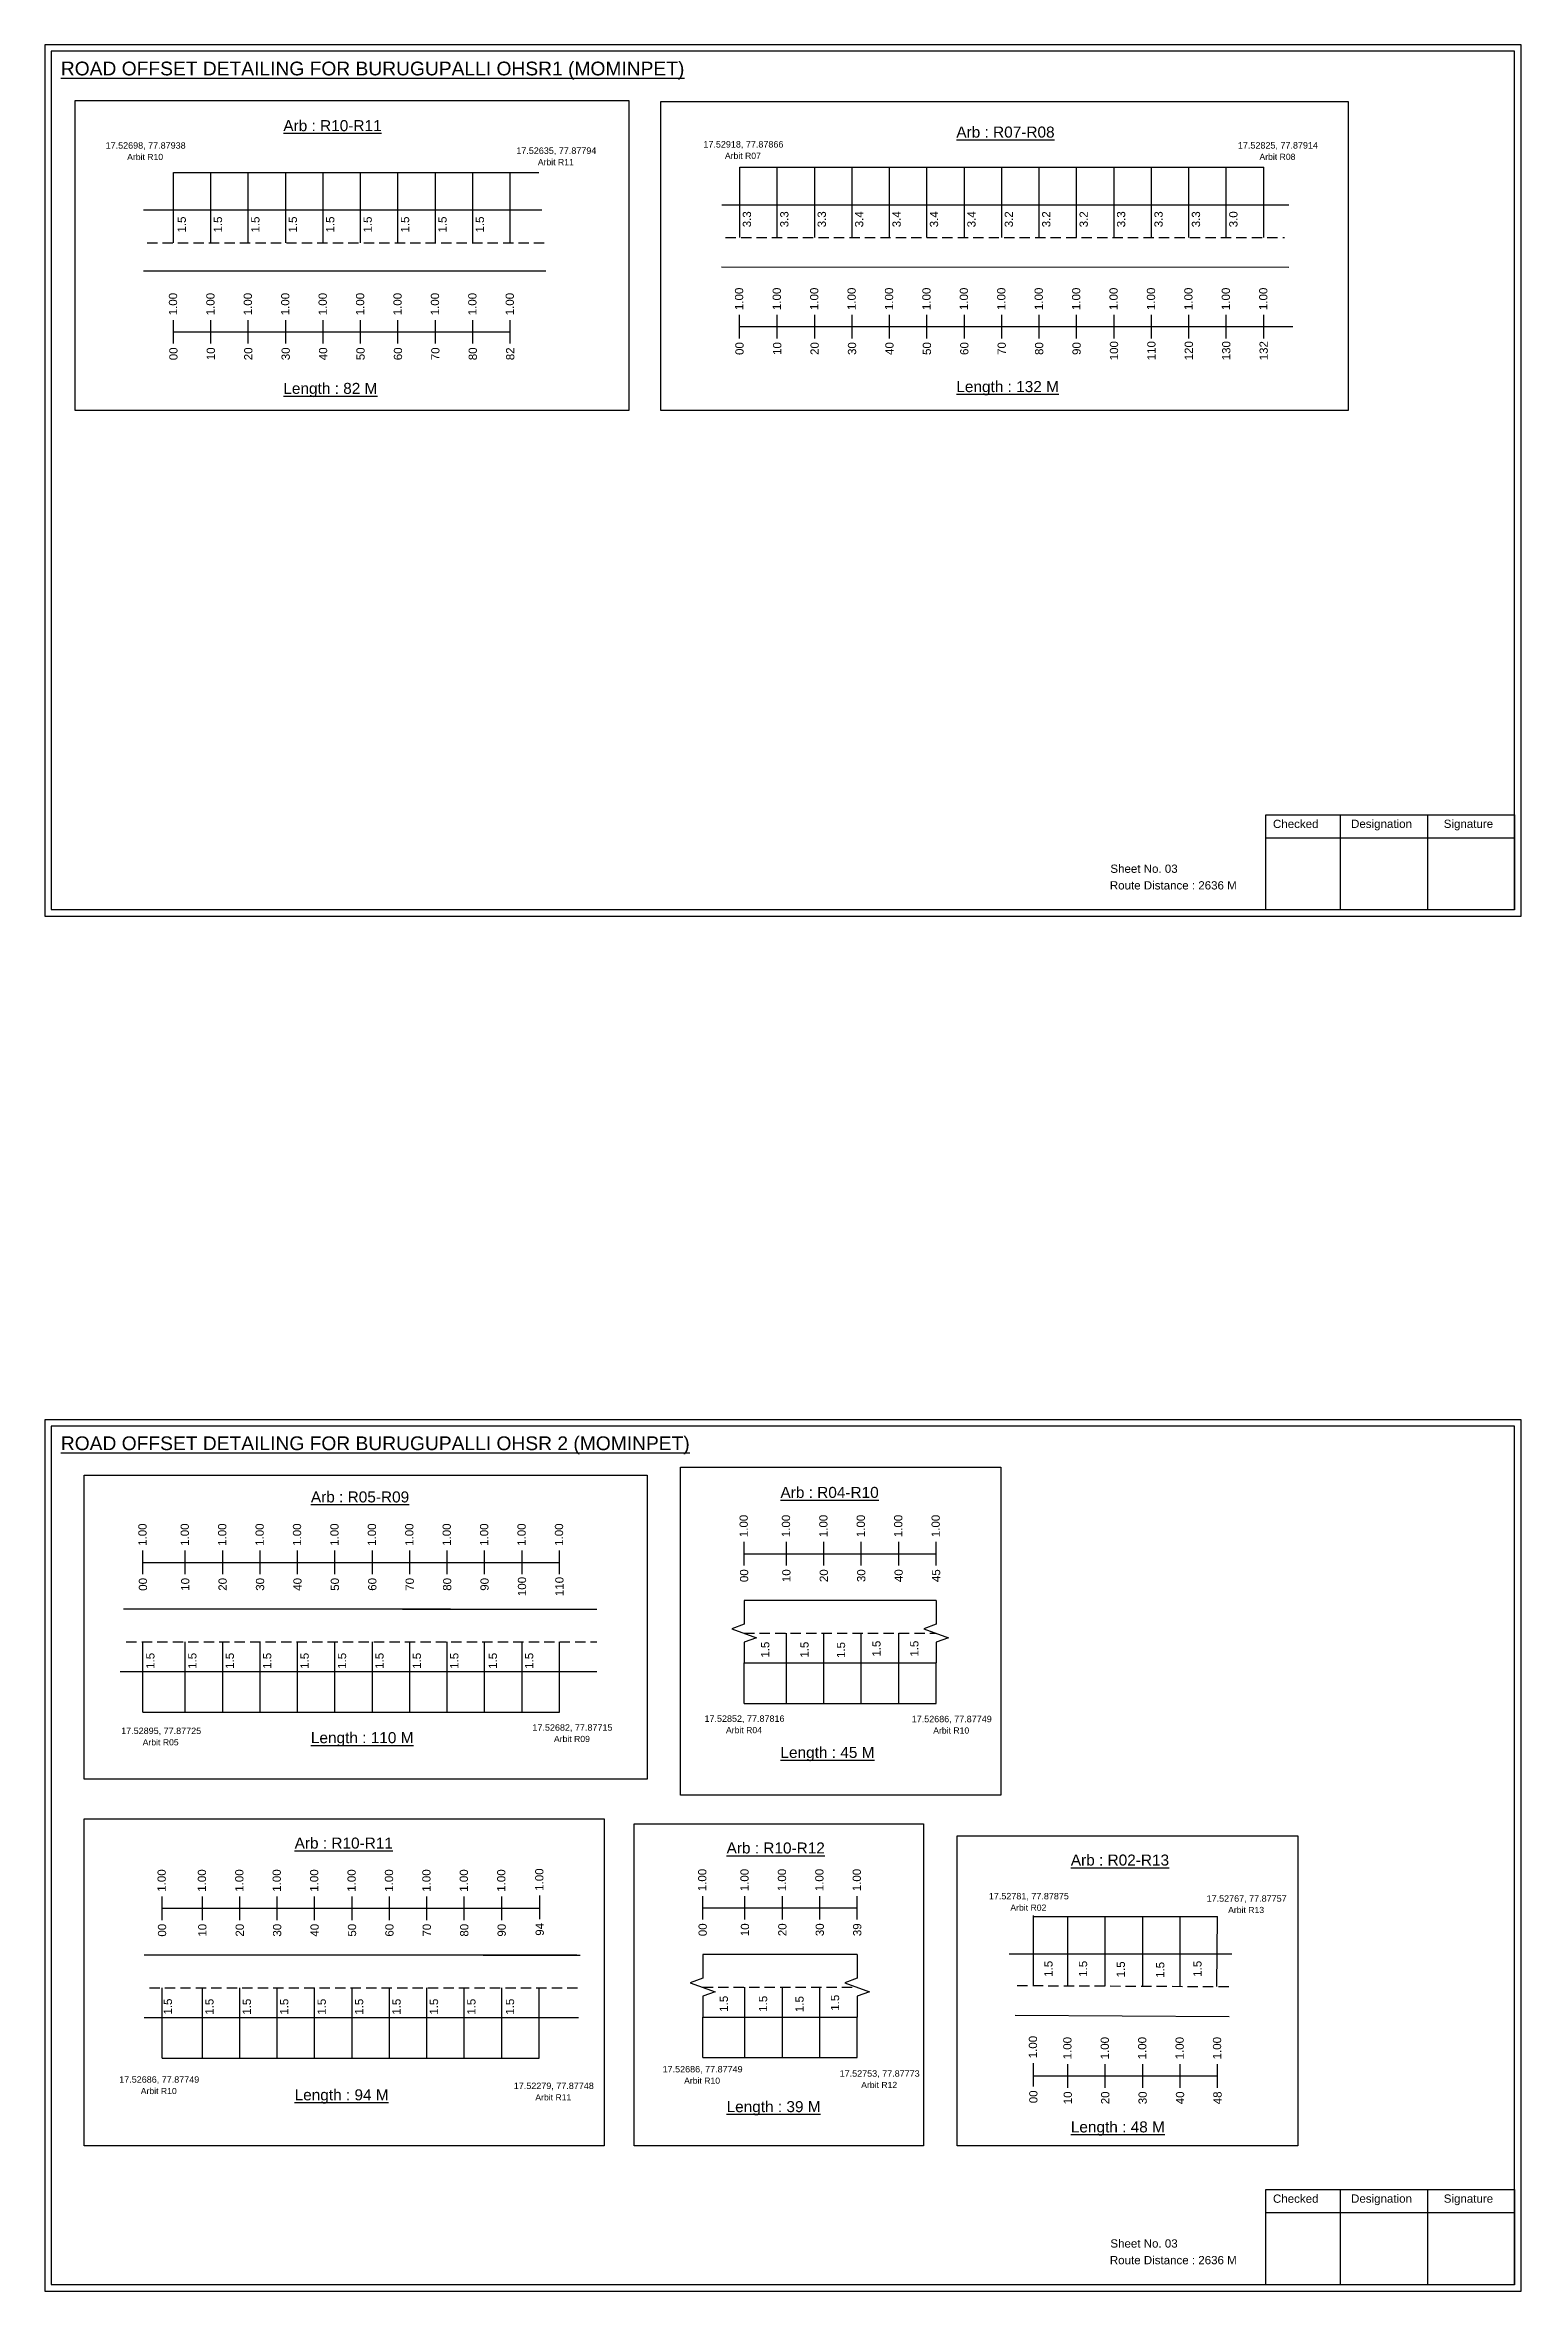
# Model space of a CAD drawing. Header units: inches. Extents: x 1684 to 5443, y 643 to 3286.
# Drawn here: x 3527 to 4064, y 643 to 1459 of the extents above; entities that cross this region are included whole.
import ezdxf

# ---------------------------------------------------------------- set-up
doc = ezdxf.new("R2010")
doc.units = ezdxf.units.IN
doc.header["$MEASUREMENT"] = 0
doc.linetypes.add('DASHED2', pattern=[0.375, 0.25, -0.125])
doc.layers.add('PDF_Geometry', color=7, linetype='Continuous')
doc.layers.add('PDF_Text', color=5, linetype='Continuous')
doc.styles.add('PDF Arial', font='arial.ttf')
doc.styles.get("Standard").update_dxf_attribs({"font": 'arial.ttf'})

msp = doc.modelspace()

# ---------------------------------------------------------------- texts
at = {"color": 242, "true_color": 0xcd2027}
for s, height, p in [('%%UROAD OFFSET DETAILING FOR BURUGUPALLI OHSR1 (MOMINPET)', 5, (3533.17, 1448.27)), ('%%UArb : R10-R11', 4, (3614.04, 1428.01)), ('%%UArb : R07-R08', 4, (3858.62, 1425.66)), ('%%ULength : 82 M', 4, (3614.04, 1332.51)), ('%%ULength : 132 M', 4, (3858.62, 1333.16)), ('%%UROAD OFFSET DETAILING FOR BURUGUPALLI OHSR 2 (MOMINPET)', 5, (3533.17, 948.6)), ('%%UArb : R05-R09', 4, (3624.05, 929.6)), ('%%UArb : R04-R10', 4, (3794.7, 931.24)), ('%%ULength : 110 M', 4, (3624.05, 842.1)), ('%%ULength : 45 M', 4, (3794.7, 836.74)), ('%%UArb : R10-R11', 4, (3618.14, 803.78)), ('%%UArb : R10-R12', 4, (3775.12, 802)), ('%%UArb : R02-R13', 4, (3900.23, 797.62)), ('%%ULength : 94 M', 4, (3618.14, 712.28)), ('%%ULength : 39 M', 4, (3775.12, 708)), ('%%ULength : 48 M', 4, (3900.23, 700.62))]:
    msp.add_text(s, height=height, dxfattribs=at).set_placement(p)
at = {"color": 5}
for s, height, p in [('17.52698, 77.87938', 2.34, (3549.45, 1421.63)), ('17.52635, 77.87794', 2.34, (3698.7, 1419.74)), ('17.52918, 77.87866', 2.34, (3766.69, 1422.04)), ('17.52825, 77.87914', 2.34, (3960.96, 1421.67)), ('Arbit R10', 2.246, (3557.27, 1417.5)), ('Arbit R11', 2.246, (3706.52, 1415.61)), ('Arbit R07', 2.246, (3774.51, 1417.91)), ('Arbit R08', 2.246, (3968.78, 1417.54)), ('17.52852, 77.87816', 2.34, (3767.09, 849.85)), ('17.52686, 77.87749', 2.34, (3842.4, 849.71)), ('17.52895, 77.87725', 2.34, (3555.09, 845.42)), ('Arbit R05', 2.246, (3562.91, 841.3)), ('17.52682, 77.87715', 2.34, (3704.56, 846.63)), ('Arbit R09', 2.246, (3712.38, 842.51)), ('Arbit R04', 2.246, (3774.91, 845.72)), ('Arbit R10', 2.246, (3850.22, 845.58)), ('17.52781, 77.87875', 2.34, (3870.44, 785.33)), ('17.52767, 77.87757', 2.34, (3949.58, 784.47)), ('Arbit R02', 2.246, (3878.26, 781.2)), ('Arbit R13', 2.246, (3957.4, 780.35)), ('17.52686, 77.87749', 2.34, (3554.39, 718.68)), ('17.52279, 77.87748', 2.34, (3697.79, 716.39)), ('17.52686, 77.87749', 2.34, (3751.87, 722.43)), ('Arbit R10', 2.246, (3759.69, 718.31)), ('17.52753, 77.87773', 2.34, (3816.22, 720.87)), ('Arbit R12', 2.246, (3824.04, 716.75)), ('Arbit R10', 2.246, (3562.21, 714.55)), ('Arbit R11', 2.246, (3705.61, 712.26))]:
    msp.add_text(s, height=height, dxfattribs=at).set_placement(p)
for s, p in [('1.5', (3578.61, 1391.14)), ('1.5', (3591.77, 1391.14)), ('1.5', (3605.37, 1391.14)), ('1.5', (3618.97, 1391.14)), ('1.5', (3632.57, 1391.14)), ('1.5', (3646.17, 1391.14)), ('1.5', (3659.77, 1391.14)), ('1.5', (3673.37, 1391.14)), ('1.5', (3686.97, 1391.14)), ('3.3', (3784, 1393.05)), ('3.3', (3797.6, 1393.05)), ('3.3', (3811.2, 1393.05)), ('3.4', (3824.8, 1393.05)), ('3.4', (3838.4, 1393.05)), ('3.4', (3852, 1393.05)), ('3.4', (3865.6, 1393.05)), ('3.2', (3879.2, 1393.05)), ('3.2', (3892.8, 1393.05)), ('3.2', (3906.4, 1393.05)), ('3.3', (3920, 1393.05)), ('3.3', (3933.6, 1393.05)), ('3.3', (3947.2, 1393.05)), ('3.0', (3960.8, 1393.05)), ('1.5', (3567.2, 869.1)), ('1.5', (3582.46, 869.1)), ('1.5', (3596.06, 869.1)), ('1.5', (3609.66, 869.1)), ('1.5', (3623.26, 869.1)), ('1.5', (3636.86, 869.1)), ('1.5', (3650.46, 869.1)), ('1.5', (3664.06, 869.1)), ('1.5', (3677.66, 869.1)), ('1.5', (3691.68, 869.1)), ('1.5', (3704.86, 869.1)), ('1.5', (3790.66, 873.17)), ('1.5', (3804.93, 873.17)), ('1.5', (3818.19, 873.04)), ('1.5', (3831.08, 873.54)), ('1.5', (3844.85, 873.54)), ('1.5', (3893.58, 757.16)), ('1.5', (3906.16, 757.16)), ('1.5', (3919.89, 756.97)), ('1.5', (3934.21, 756.77)), ('1.5', (3947.73, 757.18)), ('1.5', (3573.57, 743.45)), ('1.5', (3588.67, 743.4)), ('1.5', (3602.27, 743.4)), ('1.5', (3615.87, 743.4)), ('1.5', (3629.47, 743.4)), ('1.5', (3643.07, 743.4)), ('1.5', (3656.67, 743.4)), ('1.5', (3670.27, 743.4)), ('1.5', (3683.87, 743.4)), ('1.5', (3697.9, 743.4)), ('1.5', (3775.6, 744.47)), ('1.5', (3789.87, 744.47)), ('1.5', (3803.13, 744.35)), ('1.5', (3816.02, 744.85))]:
    msp.add_text(s, height=3, rotation=90).set_placement(p)
at = {"color": 217, "true_color": 0x93278f}
for s, p in [('1.00', (3575.43, 1361.06)), ('1.00', (3589.03, 1361.06)), ('1.00', (3602.63, 1361.06)), ('1.00', (3616.23, 1361.06)), ('1.00', (3629.83, 1361.06)), ('1.00', (3643.43, 1361.06)), ('1.00', (3657.03, 1361.06)), ('1.00', (3670.63, 1361.06)), ('1.00', (3684.23, 1361.06)), ('1.00', (3697.83, 1361.06)), ('1.00', (3781.16, 1362.97)), ('1.00', (3794.86, 1362.97)), ('1.00', (3808.46, 1362.97)), ('1.00', (3822.06, 1362.97)), ('1.00', (3835.66, 1362.97)), ('1.00', (3849.26, 1362.97)), ('1.00', (3862.86, 1362.97)), ('1.00', (3876.46, 1362.97)), ('1.00', (3890.06, 1362.97)), ('1.00', (3903.66, 1362.97)), ('1.00', (3917.26, 1362.97)), ('1.00', (3930.86, 1362.97)), ('1.00', (3944.46, 1362.97)), ('1.00', (3958.06, 1362.97)), ('1.00', (3971.66, 1362.97)), ('00', (3575.58, 1344.74)), ('10', (3589.18, 1344.74)), ('20', (3602.78, 1344.74)), ('30', (3616.38, 1344.74)), ('40', (3629.98, 1344.74)), ('50', (3643.58, 1344.74)), ('60', (3657.18, 1344.74)), ('70', (3670.78, 1344.74)), ('80', (3684.38, 1344.74)), ('82', (3697.98, 1344.74)), ('00', (3781.31, 1346.65)), ('10', (3795.01, 1346.65)), ('20', (3808.61, 1346.65)), ('30', (3822.21, 1346.65)), ('40', (3835.81, 1346.65)), ('50', (3849.41, 1346.65)), ('60', (3863.01, 1346.65)), ('70', (3876.61, 1346.65)), ('80', (3890.21, 1346.65)), ('90', (3903.81, 1346.65)), ('100', (3917.41, 1344.7)), ('110', (3931.01, 1344.7)), ('120', (3944.61, 1344.7)), ('130', (3958.21, 1344.7)), ('132', (3971.81, 1344.7)), ('1.00', (3782.83, 916.96)), ('1.00', (3798.2, 916.96)), ('1.00', (3811.8, 916.96)), ('1.00', (3825.4, 916.96)), ('1.00', (3839, 916.96)), ('1.00', (3852.6, 916.96)), ('1.00', (3564.34, 913.81)), ('1.00', (3579.71, 913.81)), ('1.00', (3593.31, 913.81)), ('1.00', (3606.91, 913.81)), ('1.00', (3620.51, 913.81)), ('1.00', (3634.11, 913.81)), ('1.00', (3647.71, 913.81)), ('1.00', (3661.31, 913.81)), ('1.00', (3674.91, 913.81)), ('1.00', (3688.51, 913.81)), ('1.00', (3702.11, 913.81)), ('1.00', (3715.71, 913.81)), ('00', (3564.5, 897.49)), ('10', (3579.86, 897.49)), ('20', (3593.46, 897.49)), ('30', (3607.06, 897.49)), ('40', (3620.66, 897.49)), ('50', (3634.26, 897.49)), ('60', (3647.86, 897.49)), ('70', (3661.46, 897.49)), ('80', (3675.06, 897.49)), ('90', (3688.66, 897.49)), ('100', (3702.26, 895.54)), ('110', (3715.86, 895.54)), ('00', (3782.98, 900.64)), ('10', (3798.35, 900.64)), ('20', (3811.95, 900.64)), ('30', (3825.55, 900.64)), ('40', (3839.15, 900.64)), ('45', (3852.75, 900.64)), ('1.00', (3571.3, 788.1)), ('1.00', (3585.93, 788.1)), ('1.00', (3599.53, 788.1)), ('1.00', (3613.13, 788.1)), ('1.00', (3626.73, 788.1)), ('1.00', (3640.33, 788.1)), ('1.00', (3653.93, 788.1)), ('1.00', (3667.53, 788.1)), ('1.00', (3681.13, 788.1)), ('1.00', (3694.73, 788.1)), ('1.00', (3708.55, 788.43)), ('1.00', (3767.77, 788.27)), ('1.00', (3783.14, 788.27)), ('1.00', (3796.74, 788.27)), ('1.00', (3810.34, 788.27)), ('1.00', (3823.94, 788.27)), ('00', (3571.45, 771.78)), ('10', (3586.08, 771.78)), ('20', (3599.68, 771.78)), ('30', (3613.28, 771.78)), ('40', (3626.88, 771.78)), ('50', (3640.48, 771.78)), ('60', (3654.08, 771.78)), ('70', (3667.68, 771.78)), ('80', (3681.28, 771.78)), ('90', (3694.88, 771.78)), ('94', (3708.7, 772.11)), ('00', (3767.92, 771.95)), ('10', (3783.29, 771.95)), ('20', (3796.89, 771.95)), ('30', (3810.49, 771.95)), ('39', (3824.09, 771.95)), ('1.00', (3887.95, 727.56)), ('1.00', (3900.47, 727.17)), ('1.00', (3914.07, 727.17)), ('1.00', (3927.67, 727.17)), ('1.00', (3941.27, 727.17)), ('1.00', (3954.87, 727.17)), ('00', (3888.1, 711.23)), ('10', (3900.62, 710.85)), ('20', (3914.22, 710.85)), ('30', (3927.82, 710.85)), ('40', (3941.42, 710.85)), ('48', (3955.02, 710.85))]:
    msp.add_text(s, height=3, rotation=90, dxfattribs=at).set_placement(p)
for s, p in [('Sheet No. 03', (3914.6, 1158.43)), ('Route Distance : 2636 M', (3914.41, 1152.38)), ('Sheet No. 03', (3914.6, 658.76)), ('Route Distance : 2636 M', (3914.41, 652.71))]:
    msp.add_text(s, height=3).set_placement(p)
at = {"layer": 'PDF_Text', "color": 7, "attachment_point": 7, "style": 'PDF Arial'}
for s, insert, char_height in [('Checked', (3973.7, 1174.68), 3.001), ('Designation', (4002.08, 1173.85), 3.0006), ('Signature', (4035.76, 1173.85), 3.001), ('Checked', (3973.7, 675.01), 3.001), ('Designation', (4002.08, 674.17), 3.0006), ('Signature', (4035.76, 674.17), 3.001)]:
    msp.add_mtext(s, dxfattribs=dict(at, insert=insert, char_height=char_height))

# ---------------------------------------------------------------- linework, layer by layer
at = {"color": 5}
for p, q in [((3574.1, 1413), (3706.88, 1413)), ((3779.94, 1414.91), (3970.34, 1414.91)), ((3563.02, 853.37), (3714.39, 853.37)), ((3781.5, 856.53), (3851.27, 856.53)), ((3886.62, 779.11), (3953.54, 779.11)), ((3569.98, 727.66), (3707, 727.66)), ((3766.44, 727.83), (3822.61, 727.83))]:
    msp.add_line(p, q, dxfattribs=at)
for p, q in [((3574.1, 1387.46), (3574.1, 1413)), ((3587.7, 1387.46), (3587.7, 1413)), ((3601.3, 1387.46), (3601.3, 1413)), ((3614.9, 1387.46), (3614.9, 1413)), ((3628.5, 1387.46), (3628.5, 1413)), ((3642.1, 1387.46), (3642.1, 1413)), ((3655.7, 1387.46), (3655.7, 1413)), ((3669.3, 1387.46), (3669.3, 1413)), ((3682.9, 1387.46), (3682.9, 1413)), ((3696.5, 1387.46), (3696.5, 1413)), ((3779.94, 1389.31), (3779.94, 1414.91)), ((3793.54, 1389.38), (3793.54, 1414.91)), ((3807.14, 1389.38), (3807.14, 1414.91)), ((3820.74, 1389.38), (3820.74, 1414.91)), ((3834.34, 1389.38), (3834.34, 1414.91)), ((3847.94, 1389.38), (3847.94, 1414.91)), ((3861.54, 1389.38), (3861.54, 1414.91)), ((3875.14, 1389.38), (3875.14, 1414.91)), ((3888.74, 1389.38), (3888.74, 1414.91)), ((3902.34, 1389.38), (3902.34, 1414.91)), ((3915.94, 1389.38), (3915.94, 1414.91)), ((3929.54, 1389.38), (3929.54, 1414.91)), ((3943.14, 1389.38), (3943.14, 1414.91)), ((3956.74, 1389.38), (3956.74, 1414.91)), ((3970.34, 1389.38), (3970.34, 1414.91)), ((3563.22, 1399.35), (3708.01, 1399.35)), ((3773.4, 1401.25), (3979.5, 1401.26)), ((3709.42, 1377.16), (3563.22, 1377.16)), ((3773.3, 1378.65), (3979.46, 1378.55)), ((3674.79, 890.79), (3555.93, 890.79)), ((3657.31, 890.79), (3727.99, 890.79)), ((3851.27, 893.95), (3781.5, 893.95)), ((3796.87, 856.53), (3796.87, 882.06)), ((3810.47, 856.53), (3810.47, 882.06)), ((3824.07, 856.53), (3824.07, 882.06)), ((3837.67, 856.53), (3837.67, 882.06)), ((3563.02, 853.37), (3563.02, 878.91)), ((3578.39, 853.37), (3578.39, 878.91)), ((3591.99, 853.37), (3591.99, 878.91)), ((3605.59, 853.37), (3605.59, 878.91)), ((3619.19, 853.37), (3619.19, 878.91)), ((3632.79, 853.37), (3632.79, 878.91)), ((3646.39, 853.37), (3646.39, 878.91)), ((3659.99, 853.37), (3659.99, 878.91)), ((3673.59, 853.37), (3673.59, 878.91)), ((3687.19, 853.37), (3687.19, 878.91)), ((3700.79, 853.37), (3700.79, 878.91)), ((3714.39, 853.37), (3714.39, 878.91)), ((3554.73, 868.11), (3727.99, 868.11)), ((3781.5, 871.26), (3851.27, 871.26)), ((3781.5, 856.53), (3781.5, 871.26)), ((3851.27, 856.53), (3851.27, 871.26)), ((3886.62, 753.87), (3886.62, 779.41)), ((3899.14, 753.82), (3899.14, 779.11)), ((3912.74, 753.77), (3912.74, 779.11)), ((3926.34, 753.83), (3926.34, 779.11)), ((3939.94, 753.57), (3939.94, 779.11)), ((3953.31, 753.61), (3953.54, 779.11)), ((3720.67, 765.08), (3563.42, 765.08)), ((3686.66, 765.08), (3721.91, 765.08)), ((3822.61, 765.25), (3766.44, 765.25)), ((3958.79, 765.44), (3877.84, 765.44)), ((3569.98, 727.66), (3569.98, 753.2)), ((3584.6, 727.66), (3584.6, 753.2)), ((3598.2, 727.66), (3598.2, 753.2)), ((3611.8, 727.66), (3611.8, 753.2)), ((3625.4, 727.66), (3625.4, 753.2)), ((3639, 727.66), (3639, 753.2)), ((3652.6, 727.66), (3652.6, 753.2)), ((3666.2, 727.66), (3666.2, 753.2)), ((3679.8, 727.66), (3679.8, 753.2)), ((3693.4, 727.66), (3693.4, 753.2)), ((3707, 727.66), (3707, 753.2)), ((3781.81, 727.83), (3781.81, 753.37)), ((3795.41, 727.83), (3795.41, 753.37)), ((3809.01, 727.83), (3809.01, 753.37)), ((3880.05, 743.23), (3957.77, 742.8)), ((3563.42, 742.4), (3584.6, 742.4)), ((3584.6, 742.4), (3721.36, 742.4)), ((3766.44, 742.56), (3822.61, 742.56)), ((3766.44, 727.83), (3766.44, 742.56)), ((3822.61, 727.83), (3822.61, 742.56))]:
    msp.add_line(p, q)
at = {"linetype": 'DASHED2', "ltscale": 15}
for p, q in [((3774.75, 1389.3), (3977.93, 1389.38)), ((3564.5, 1387.46), (3708.86, 1387.46)), ((3781.5, 882.06), (3851.27, 882.06)), ((3556.96, 878.91), (3727.99, 878.91)), ((3565.35, 753.2), (3721.65, 753.2)), ((3766.44, 753.37), (3822.61, 753.37)), ((3880.76, 754.02), (3959.04, 753.61))]:
    msp.add_line(p, q, dxfattribs=at)
at = {"color": 217, "true_color": 0x93278f}
for p, q in [((3574.1, 1350.76), (3574.1, 1359.32)), ((3587.7, 1350.76), (3587.7, 1359.32)), ((3601.3, 1350.76), (3601.3, 1359.32)), ((3614.9, 1350.76), (3614.9, 1359.32)), ((3628.5, 1350.76), (3628.5, 1359.32)), ((3642.1, 1350.76), (3642.1, 1359.32)), ((3655.7, 1350.76), (3655.7, 1359.32)), ((3669.3, 1350.76), (3669.3, 1359.32)), ((3682.9, 1350.76), (3682.9, 1359.32)), ((3696.5, 1350.76), (3696.5, 1359.32)), ((3779.83, 1352.68), (3779.83, 1361.24)), ((3779.83, 1356.95), (3980.9, 1356.99)), ((3793.54, 1352.68), (3793.54, 1361.24)), ((3807.14, 1352.68), (3807.14, 1361.24)), ((3820.74, 1352.68), (3820.74, 1361.24)), ((3834.34, 1352.68), (3834.34, 1361.24)), ((3847.94, 1352.68), (3847.94, 1361.24)), ((3861.54, 1352.68), (3861.54, 1361.24)), ((3875.14, 1352.68), (3875.14, 1361.24)), ((3888.74, 1352.68), (3888.74, 1361.24)), ((3902.34, 1352.68), (3902.34, 1361.24)), ((3915.94, 1352.68), (3915.94, 1361.24)), ((3929.54, 1352.68), (3929.54, 1361.24)), ((3943.14, 1352.68), (3943.14, 1361.24)), ((3956.74, 1352.68), (3956.74, 1361.24)), ((3970.34, 1352.68), (3970.34, 1361.24)), ((3574.1, 1355.03), (3696.5, 1355.06)), ((3781.5, 906.67), (3781.5, 915.23)), ((3796.87, 906.67), (3796.87, 915.23)), ((3810.47, 906.67), (3810.47, 915.23)), ((3824.07, 906.67), (3824.07, 915.23)), ((3837.67, 906.67), (3837.67, 915.23)), ((3851.27, 906.67), (3851.27, 915.23)), ((3563.02, 903.52), (3563.02, 912.07)), ((3563.02, 907.78), (3714.39, 907.78)), ((3578.39, 903.52), (3578.39, 912.07)), ((3591.99, 903.52), (3591.99, 912.07)), ((3605.59, 903.52), (3605.59, 912.07)), ((3619.19, 903.52), (3619.19, 912.07)), ((3632.79, 903.52), (3632.79, 912.07)), ((3646.39, 903.52), (3646.39, 912.07)), ((3659.99, 903.52), (3659.99, 912.07)), ((3673.59, 903.52), (3673.59, 912.07)), ((3687.19, 903.52), (3687.19, 912.07)), ((3700.79, 903.52), (3700.79, 912.07)), ((3714.39, 903.52), (3714.39, 912.07)), ((3781.5, 910.94), (3851.27, 910.94)), ((3569.98, 777.81), (3569.98, 786.36)), ((3584.6, 777.81), (3584.6, 786.36)), ((3598.2, 777.81), (3598.2, 786.36)), ((3611.8, 777.81), (3611.8, 786.36)), ((3625.4, 777.81), (3625.4, 786.36)), ((3639, 777.81), (3639, 786.36)), ((3652.6, 777.81), (3652.6, 786.36)), ((3666.2, 777.81), (3666.2, 786.36)), ((3679.8, 777.81), (3679.8, 786.36)), ((3693.4, 777.81), (3693.4, 786.36)), ((3707.23, 778.14), (3707.23, 786.69)), ((3766.44, 777.97), (3766.44, 786.53)), ((3781.81, 777.97), (3781.81, 786.53)), ((3795.41, 777.97), (3795.41, 786.53)), ((3809.01, 777.97), (3809.01, 786.53)), ((3822.61, 777.97), (3822.61, 786.53)), ((3569.98, 782.09), (3707.23, 782.16)), ((3766.44, 782.24), (3822.61, 782.24)), ((3886.62, 717.26), (3886.62, 725.82)), ((3886.62, 721.14), (3953.54, 721.16)), ((3899.14, 716.87), (3899.14, 725.43)), ((3912.74, 716.87), (3912.74, 725.43)), ((3926.34, 716.87), (3926.34, 725.43)), ((3939.94, 716.87), (3939.94, 725.43)), ((3953.54, 716.87), (3953.54, 725.43))]:
    msp.add_line(p, q, dxfattribs=at)
for points in [[(3538.33, 1439.13), (3739.57, 1439.13), (3739.57, 1326.45), (3538.33, 1326.45)], [(3751.2, 1438.81), (4001.06, 1438.81), (4001.06, 1326.45), (3751.2, 1326.45)], [(3541.7, 939.46), (3746.26, 939.46), (3746.26, 828.96), (3541.7, 828.96)], [(3758.4, 942.37), (3874.75, 942.37), (3874.75, 823.15), (3758.4, 823.15)], [(3541.7, 814.61), (3730.63, 814.61), (3730.63, 695.79), (3541.7, 695.79)], [(3741.55, 812.8), (3846.71, 812.8), (3846.71, 695.79), (3741.55, 695.79)], [(3858.92, 808.47), (3982.72, 808.47), (3982.72, 695.79), (3858.92, 695.79)]]:
    msp.add_lwpolyline(points, close=True)
at = {"linetype": 'Continuous'}
for points in [[(3781.5, 893.95), (3781.5, 885.34), (3777.01, 883.7), (3786, 880.43), (3781.5, 878.79), (3781.5, 871.26)], [(3851.27, 893.95), (3851.27, 885.34), (3846.78, 883.7), (3855.77, 880.43), (3851.27, 878.79), (3851.27, 871.26)], [(3766.44, 765.25), (3766.44, 756.64), (3761.94, 755), (3770.94, 751.73), (3766.44, 750.09), (3766.44, 742.56)], [(3822.61, 765.25), (3822.61, 756.64), (3818.11, 755), (3827.11, 751.73), (3822.61, 750.09), (3822.61, 742.56)], [(3822.61, 765.25), (3822.61, 756.64), (3818.11, 755), (3827.11, 751.73), (3822.61, 750.09), (3822.61, 742.56)]]:
    msp.add_lwpolyline(points, dxfattribs=at)
at = {"layer": 'PDF_Geometry'}
for points in [[(3527.39, 1459.34), (3527.39, 1142.63), (4063.86, 1142.63), (4063.86, 1459.34)], [(3529.71, 1457.01), (3529.71, 1145.05), (4061.44, 1145.05), (4061.44, 1457.01)], [(3527.39, 959.67), (3527.39, 642.96), (4063.86, 642.96), (4063.86, 959.67)], [(3529.71, 957.34), (3529.71, 645.38), (4061.44, 645.38), (4061.44, 957.34)]]:
    msp.add_lwpolyline(points, close=True, dxfattribs=at)
at = {"layer": 'PDF_Geometry', "color": 242, "true_color": 0xcc1f26}
for points in [[(4061.44, 1144.95), (3971.1, 1144.95), (3971.1, 1179.57), (4061.44, 1179.57)], [(4061.44, 645.28), (3971.1, 645.28), (3971.1, 679.89), (4061.44, 679.89)]]:
    msp.add_lwpolyline(points, close=True, dxfattribs=at)
for points in [[(3998.08, 1179.57), (3998.08, 1144.95)], [(4029.81, 1179.57), (4029.81, 1144.95)], [(3971.1, 1171.19), (4061.44, 1171.19)], [(3998.08, 679.89), (3998.08, 645.28)], [(4029.81, 679.89), (4029.81, 645.28)], [(3971.1, 671.52), (4061.44, 671.52)]]:
    msp.add_lwpolyline(points, dxfattribs=at)

msp.set_redraw_order([(e.dxf.handle, doc.entitydb.next_handle()) for e in msp.query("TEXT MTEXT ATTDEF DIMENSION ARC_DIMENSION")])  # texts and dimensions are drawn at this point

doc.saveas('drawing.dxf')
